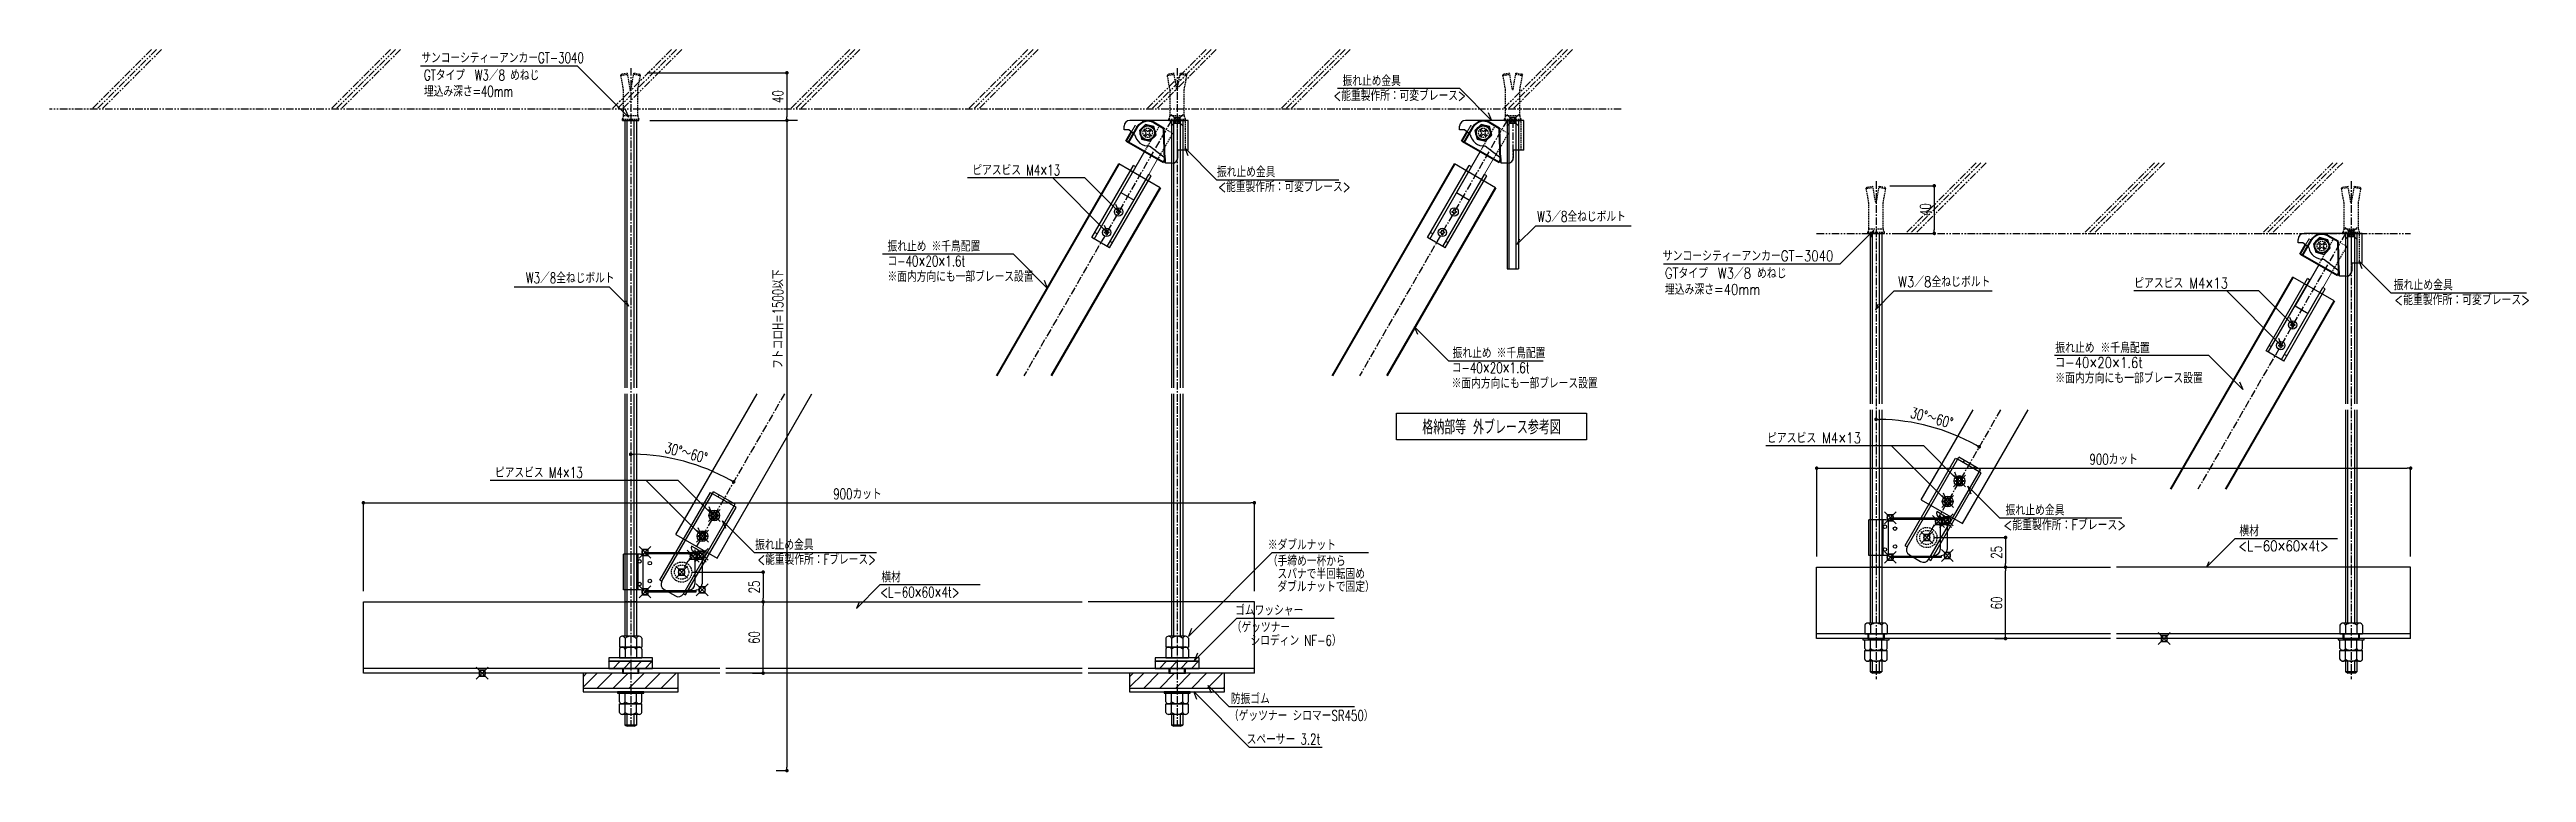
# Model space of a CAD drawing. Extents: x -275225 to 47266, y -41063 to 95295.
# Drawn here: x -216117 to -214032, y -24819 to -24211 of the extents above; entities that cross this region are included whole.
import ezdxf
from ezdxf.enums import TextEntityAlignment as Align

# ---------------------------------------------------------------- set-up
doc = ezdxf.new("R2010")
doc.units = 0
doc.header["$LTSCALE"] = 0.2
doc.header["$PDMODE"] = 99
doc.header["$PDSIZE"] = 5
for name, pattern in [('CENTER', [50.8, 31.75, -6.35, 6.35, -6.35]), ('HIDDEN', [9.525, 6.35, -3.175]), ('HIDDEN2', [4.7625, 3.175, -1.5875]), ('PHANTOM', [63.5, 31.75, -6.35, 6.35, -6.35, 6.35, -6.35])]:
    doc.linetypes.add(name, pattern=pattern)
for name, color, linetype, lineweight in [('01外形', 2, 'Continuous', 25), ('1外形', 2, 'Continuous', 25), ('2ﾎﾞﾙﾄ太線', 4, 'Continuous', 25), ('3APﾎﾞﾙﾄ', 150, 'Continuous', 25), ('8DASHED', 6, 'HIDDEN2', 9)]:
    doc.layers.add(name, color=color, linetype=linetype, lineweight=lineweight)
for name, color, linetype in [('_別途', 6, 'PHANTOM'), ('_吊下地', 40, 'Continuous'), ('_基準', 1, 'CENTER'), ('_文字', 3, 'Continuous'), ('_製品', 4, 'Continuous'), ('_製品寸法', 9, 'Continuous'), ('_躯体', 8, 'Continuous'), ('OKAMURA', 4, 'Continuous'), ('POINT', 1, 'Continuous')]:
    doc.layers.add(name, color=color, linetype=linetype)
doc.styles.add('OKAMURA', font='SIMPLEX.shx', dxfattribs={"width": 0.7, "bigfont": 'BIGFONT.shx'})
doc.dimstyles.new('OKAMURA-003', dxfattribs={"dimscale": 3, "dimtxt": 3, "dimasz": 1, "dimexe": 0, "dimexo": 3, "dimgap": 1, "dimtad": 1, "dimdec": 3, "dimdsep": 46, "dimtxsty": 'OKAMURA', "dimblk1": 'DOT', "dimblk2": 'DOT', "dimsah": 1, "dimcen": 0, "dimclrd": 9, "dimclre": 9, "dimclrt": 3, "dimadec": 0, "dimazin": 0, "dimtfac": 1, "dimtdec": 3, "dimtix": 1, "dimtmove": 2, "dimatfit": 3, "dimldrblk": 'NONE', "dimfxl": 0, "dimtolj": 1, "dimarcsym": 0})

msp = doc.modelspace()

# ---------------------------------------------------------------- texts
at = {"layer": '_文字', "style": 'OKAMURA', "width": 0.8}
for s, p in [('サンコーシティーアンカーGT-3040', (-214759.4371, -24389.2783)), ('GTタイプ\u3000W3／8 めねじ', (-214757.6599, -24403.8448)), ('埋込み深さ=40mm', (-214757.6599, -24417.4753)), ('W3／8全ねじボルト', (-214561.3196, -24411.0579)), ('ピアスビス M4×13', (-214362.6291, -24412.2278)), ('振れ止め金具', (-214144.0914, -24413.7877)), ('<能重製作所：可変ブレース>', (-214143.6437, -24426.2281)), ('振れ止め ※千鳥配置 ', (-214429.0646, -24466.5945)), ('コ-40×20×1.6t', (-214429.0646, -24479.0349)), ('※面内方向にも一部ブレース設置', (-214429.0646, -24492.0318)), ('ピアスビス M4×13', (-214671.6664, -24542.4873)), ('振れ止め金具', (-214470.953, -24603.1871)), ('<能重製作所：Fブレース>', (-214472.6258, -24615.6274)), ('横材', (-214274.1132, -24620.6547)), ('<L-60×60×4t>', (-214275.0346, -24633.2983))]:
    msp.add_text(s, height=9, dxfattribs=at).set_placement(p)

# ---------------------------------------------------------------- blocks, each defined once
blk = doc.blocks.new('_DOT')
at = {"color": 0, "linetype": 'ByBlock'}
blk.add_line((-0.5, 0), (-1, 0), dxfattribs=at)
at = {"color": 0, "linetype": 'ByBlock', "const_width": 0.5}
blk.add_lwpolyline([(-0.25, 0, 1), (0.25, 0, 1)], format="xyb", close=True, dxfattribs=at)
blk = doc.blocks.new('*D65')
at = {"layer": '_製品寸法', "color": 9, "lineweight": -2, "transparency": 16777216}
for p, q in [((-214479.9, -24646.7), (-214470.9, -24646.7)), ((-214470.9, -24703.7), (-214470.9, -24649.7)), ((-214479.9, -24706.7), (-214470.9, -24706.7))]:
    blk.add_line(p, q, dxfattribs=at)
at = {"layer": 'Defpoints', "color": 0, "transparency": 16777216}
for p in [(-214470.9, -24646.7), (-214470.9, -24646.7), (-214470.9, -24706.7)]:
    blk.add_point(p, dxfattribs=at)
at = {"layer": '_製品寸法', "color": 9, "lineweight": -2, "transparency": 16777216, "xscale": 3, "yscale": 3, "zscale": 3}
for p, rotation in [((-214470.9, -24646.7), 90), ((-214470.9, -24706.7), 270)]:
    blk.add_blockref('_DOT', p, dxfattribs=dict(at, rotation=rotation))
at = {"layer": '_製品寸法', "color": 3, "transparency": 16777216, "insert": (-214478.4, -24676.7), "char_height": 9, "attachment_point": 5, "rotation": 90, "style": 'OKAMURA'}
blk.add_mtext('\\A1;60', dxfattribs=at)
blk = doc.blocks.new('_None')
blk = doc.blocks.new('*D66')
at = {"layer": '_製品寸法', "color": 9, "lineweight": -2, "ltscale": 2, "transparency": 16777216}
for p, q in [((-214568.4, -24325.9), (-214530.9, -24325.9)), ((-214530.9, -24328.9), (-214530.9, -24362.9)), ((-214566.4, -24365.9), (-214530.9, -24365.9))]:
    blk.add_line(p, q, dxfattribs=at)
at = {"layer": 'Defpoints', "color": 0, "ltscale": 2, "transparency": 16777216}
for p in [(-214577.4, -24325.9), (-214575.4, -24365.9), (-214530.9, -24365.9)]:
    blk.add_point(p, dxfattribs=at)
at = {"layer": '_製品寸法', "color": 9, "lineweight": -2, "ltscale": 2, "transparency": 16777216, "xscale": 3, "yscale": 3, "zscale": 3}
for p, rotation in [((-214530.9, -24325.9), 90), ((-214530.9, -24365.9), 270)]:
    blk.add_blockref('_DOT', p, dxfattribs=dict(at, rotation=rotation))
at = {"layer": '_製品寸法', "color": 3, "ltscale": 2, "transparency": 16777216, "insert": (-214538.4, -24345.9), "char_height": 9, "attachment_point": 5, "rotation": 90, "style": 'OKAMURA'}
blk.add_mtext('\\A1;40', dxfattribs=at)
blk = doc.blocks.new('*D67')
at = {"layer": '_製品寸法', "color": 9, "lineweight": -2, "transparency": 16777216}
for p, q in [((-214629.9, -24637.7), (-214629.9, -24563.4)), ((-214626.9, -24563.4), (-214132.9, -24563.4)), ((-214129.9, -24637.7), (-214129.9, -24563.4))]:
    blk.add_line(p, q, dxfattribs=at)
at = {"layer": 'Defpoints', "color": 0, "transparency": 16777216}
for p in [(-214129.9, -24563.4), (-214629.9, -24646.7), (-214129.9, -24646.7)]:
    blk.add_point(p, dxfattribs=at)
at = {"layer": '_製品寸法', "color": 9, "lineweight": -2, "transparency": 16777216, "xscale": 3, "yscale": 3, "zscale": 3, "rotation": 180}
blk.add_blockref('_DOT', (-214629.9, -24563.4), dxfattribs=at)
at = {"layer": '_製品寸法', "color": 9, "lineweight": -2, "transparency": 16777216, "xscale": 3, "yscale": 3, "zscale": 3}
blk.add_blockref('_DOT', (-214129.9, -24563.4), dxfattribs=at)
at = {"layer": '_製品寸法', "color": 3, "transparency": 16777216, "insert": (-214379.9, -24555.9), "char_height": 9, "attachment_point": 5, "style": 'OKAMURA'}
blk.add_mtext('\\A1;900カット', dxfattribs=at)
blk = doc.blocks.new('*D68')
at = {"layer": '_製品寸法', "color": 9, "lineweight": -2, "transparency": 16777216}
for p, q in [((-214530.6, -24621.7), (-214470.9, -24621.7)), ((-214470.9, -24624.7), (-214470.9, -24643.7)), ((-214568.7, -24646.7), (-214470.9, -24646.7))]:
    blk.add_line(p, q, dxfattribs=at)
at = {"layer": 'Defpoints', "color": 0, "transparency": 16777216}
for p in [(-214539.6, -24621.7), (-214577.7, -24646.7), (-214470.9, -24646.7)]:
    blk.add_point(p, dxfattribs=at)
at = {"layer": '_製品寸法', "color": 9, "lineweight": -2, "transparency": 16777216, "xscale": 3, "yscale": 3, "zscale": 3}
for p, rotation in [((-214470.9, -24621.7), 90), ((-214470.9, -24646.7), 270)]:
    blk.add_blockref('_DOT', p, dxfattribs=dict(at, rotation=rotation))
at = {"layer": '_製品寸法', "color": 3, "transparency": 16777216, "insert": (-214478.4, -24634.2), "char_height": 9, "attachment_point": 5, "rotation": 90, "style": 'OKAMURA'}
blk.add_mtext('\\A1;25', dxfattribs=at)
blk = doc.blocks.new('*D69')
at = {"layer": '_製品寸法', "color": 9, "lineweight": -2, "transparency": 16777216}
blk.add_arc((-214579.9, -24696), 173.7, 60.9896, 89.0104, dxfattribs=at)
at = {"layer": 'Defpoints', "color": 0, "transparency": 16777216}
for p in [(-214579.9, -24321.9), (-214475, -24514.2), (-214520.5, -24532.8), (-214537.1, -24621.7), (-214579.9, -24740.7)]:
    blk.add_point(p, dxfattribs=at)
at = {"layer": '_製品寸法', "color": 9, "lineweight": -2, "transparency": 16777216, "xscale": 3, "yscale": 3, "zscale": 3}
for p, rotation in [((-214579.9, -24522.3), 179.5051857016645), ((-214493.1, -24545.5), 330.4948142983206)]:
    blk.add_blockref('_DOT', p, dxfattribs=dict(at, rotation=rotation))
at = {"layer": '_製品寸法', "color": 3, "transparency": 16777216, "insert": (-214533, -24521), "char_height": 9, "attachment_point": 5, "rotation": 345, "style": 'OKAMURA'}
blk.add_mtext('\\A1;30°～60°', dxfattribs=at)
blk = doc.blocks.new('14072402')
at = {"layer": '_躯体', "linetype": 'PHANTOM'}
for p, q in [((136.9, 59.4), (77.5, 0)), ((140.8, 59.4), (81.3, 0)), ((145.3, 59.4), (85.8, 0)), ((286.9, 59.4), (227.5, 0)), ((290.8, 59.4), (231.3, 0)), ((295.3, 59.4), (235.8, 0)), ((436.9, 59.4), (377.5, 0)), ((440.8, 59.4), (381.3, 0)), ((445.3, 59.4), (385.8, 0)), ((2.5, 0), (502.5, 0))]:
    blk.add_line(p, q, dxfattribs=at)
blk = doc.blocks.new('可変A')
at = {"layer": '3APﾎﾞﾙﾄ', "color": 0, "linetype": 'ByBlock'}
for p, q in [((-27.5, -8.6), (-26.6, -7.8)), ((-26.3, -9.8), (-27.5, -8.6)), ((-26.3, -11.2), (-27.5, -12.4)), ((-26.6, -13.2), (-27.5, -12.4)), ((-25.5, -8.9), (-26.6, -7.8)), ((-25.5, -12.1), (-26.6, -13.2)), ((-24, -8.9), (-22.9, -7.8)), ((-24, -12.1), (-22.9, -13.2)), ((-23.2, -9.8), (-22, -8.6)), ((-23.2, -11.2), (-22, -12.4)), ((-22, -8.6), (-22.9, -7.8)), ((-22.9, -13.2), (-22, -12.4))]:
    blk.add_line(p, q, dxfattribs=at)
blk.add_lwpolyline([(-19.6, -5.3), (-26.6, -3.4), (-31.8, -8.6), (-29.9, -15.7), (-22.9, -17.6), (-17.7, -12.4)], close=True, dxfattribs=at)
for radius in [6.32, 5.82]:
    blk.add_circle((-24.8, -10.5), radius, dxfattribs=at)
for centre, start, end in [((-27, -10.5), 315, 45), ((-24.8, -8.2), 225, 315), ((-24.8, -12.8), 45, 135), ((-22.5, -10.5), 135, 225)]:
    blk.add_arc(centre, 1, start, end, dxfattribs=at)
at = {"layer": '_製品', "color": 1, "linetype": 'CENTER', "lineweight": -2}
blk.add_line((0, 0), (0, -33.6), dxfattribs=at)
at = {"layer": '_製品', "color": 6, "linetype": 'HIDDEN', "lineweight": -2}
for p, q in [((4.8, 0), (4.8, -25)), ((-4.8, 0), (-4.8, -36)), ((7, -25), (7, 0))]:
    blk.add_line(p, q, dxfattribs=at)
at = {"layer": '_製品', "color": 0, "linetype": 'ByBlock', "lineweight": -2}
for p, q in [((-44.7, -8), (-44.7, -5)), ((-40.7, -8), (-44.7, -8)), ((-35.8, -11.8), (-40.7, -8)), ((9.3, 0), (-39.7, 0)), ((9.3, -25), (9.3, 0)), ((-9.8, -32), (-23.2, -21.6)), ((-9.8, -36), (-9.8, -32)), ((-4.3, -36), (-9.8, -36)), ((0.7, -31), (0.7, -25)), ((9.3, -25), (0.7, -25))]:
    blk.add_line(p, q, dxfattribs=at)
at = {"layer": '_製品', "color": 6, "linetype": 'HIDDEN', "lineweight": -2}
blk.add_circle((-24.8, -10.5), 4, dxfattribs=at)
at = {"layer": '_製品', "color": 0, "linetype": 'ByBlock', "lineweight": -2}
for centre, radius, start, end in [((-39.7, -5), 5, 90, 180), ((-24, -9.6), 12, 190.7539, 273.5732), ((-4.3, -31), 5, 270, 0)]:
    blk.add_arc(centre, radius, start, end, dxfattribs=at)
blk.add_point((0, 0), dxfattribs=at)
blk = doc.blocks.new('可変BC')
at = {"layer": '01外形', "color": 0, "linetype": 'ByBlock'}
for centre in [(-34.5, -83.8), (-24.5, -66.5)]:
    blk.add_circle(centre, 3.5, dxfattribs=at)
for centre, radius, start, end in [((-36.5, -81.8), 1.74, 269.9987, 0.0013), ((-34.5, -83.8), 2.05, 90, 98.062), ((-34.5, -83.8), 2.05, 81.938, 90), ((-32.4, -81.8), 1.74, 179.9987, 270.0013), ((-26.5, -64.5), 1.74, 269.9987, 0.0013), ((-24.5, -66.5), 2.05, 171.938, 180), ((-24.5, -66.5), 2.05, 180, 188.062), ((-26.5, -68.5), 1.74, 359.9987, 90.0013), ((-24.5, -66.5), 2.05, 90, 98.062), ((-24.5, -66.5), 2.05, 261.938, 270), ((-24.5, -66.5), 2.05, 81.938, 90), ((-24.5, -66.5), 2.05, 270, 278.062), ((-22.4, -64.5), 1.74, 179.9987, 270.0013), ((-22.4, -68.5), 1.74, 89.9987, 180.0013), ((-24.5, -66.5), 2.05, 0, 8.062), ((-24.5, -66.5), 2.05, 351.938, 0), ((-34.5, -83.8), 2.05, 171.938, 180), ((-34.5, -83.8), 2.05, 180, 188.062), ((-36.5, -85.8), 1.74, 359.9987, 90.0013), ((-34.5, -83.8), 2.05, 261.938, 270), ((-34.5, -83.8), 2.05, 270, 278.062), ((-32.4, -85.8), 1.74, 89.9987, 180.0013), ((-34.5, -83.8), 2.05, 0, 8.062), ((-34.5, -83.8), 2.05, 351.938, 0)]:
    blk.add_arc(centre, radius, start, end, dxfattribs=at)
at = {"layer": '1外形', "color": 0, "linetype": 'ByBlock', "lineweight": 40}
for p, q in [((-18.1, -6.9), (-13.7, 0.8)), ((-16.1, -8), (-8.6, 5)), ((13.7, 3.6), (5.1, 8.6)), ((14.5, -23), (13.7, 3.6)), ((13.3, -25), (-18.1, -6.9)), ((-24.3, -26.2), (-127.2, -204.5)), ((13.3, -25), (14.5, -23)), ((10.4, -46.2), (-81.1, -204.5))]:
    blk.add_line(p, q, dxfattribs=at)
at = {"layer": '1外形', "color": 0, "linetype": 'ByBlock'}
for p, q in [((-46.9, -88.1), (-11.9, -27.5)), ((-45, -89.3), (-10, -28.7)), ((-34, -95.6), (1, -35)), ((-32, -96.8), (3, -36.2)), ((-12.5, -33), (-14.4, -31.9)), ((-10, -28.7), (-11.9, -27.5)), ((0.5, -40.5), (-1.5, -39.4)), ((3, -36.2), (1, -35)), ((-32, -96.8), (-46.9, -88.1)), ((-42.5, -85), (-44.4, -83.8)), ((-29.5, -92.5), (-31.5, -91.3))]:
    blk.add_line(p, q, dxfattribs=at)
at = {"layer": '1外形', "color": 0, "linetype": 'ByBlock', "lineweight": 40}
blk.add_arc((0.1, 0), 10, 60, 150, dxfattribs=at)
at = {"layer": '2ﾎﾞﾙﾄ太線', "color": 0, "linetype": 'ByBlock'}
for p, q in [((-2.6, -15.8), (-22.5, -50.3)), ((-22.5, -50.3), (-11.5, -56.7))]:
    blk.add_line(p, q, dxfattribs=at)
at = {"layer": '8DASHED', "color": 0, "linetype": 'ByBlock'}
for p, q in [((-13.7, 0.8), (-10.6, 6.1)), ((-8.6, 5), (-10.6, 6.1)), ((0.5, -40.5), (-14.4, -31.9)), ((8.4, -22.2), (-11.5, -56.7))]:
    blk.add_line(p, q, dxfattribs=at)
at = {"layer": '8DASHED', "color": 6, "linetype": 'HIDDEN'}
blk.add_line((10, 6), (21, -0.4), dxfattribs=at)
at = {"layer": '_製品', "color": 1, "linetype": 'CENTER'}
blk.add_line((20, 10.5), (-104.2, -204.5), dxfattribs=at)
at = {"layer": '_製品', "color": 6, "linetype": 'HIDDEN'}
for p, q in [((-2.6, -15.8), (10, 6)), ((21, -0.4), (8.4, -22.2))]:
    blk.add_line(p, q, dxfattribs=at)
at = {"layer": '_製品', "color": 0}
blk.add_line((10.4, -46.2), (-24.3, -26.2), dxfattribs=at)
at = {"layer": '_製品', "color": 6, "linetype": 'HIDDEN'}
blk.add_circle((0, 0), 4, dxfattribs=at)
blk = doc.blocks.new('Fブレース1')
at = {"layer": '_基準'}
blk.add_line((0, 30), (0, 0), dxfattribs=at)
at = {"layer": '_製品', "color": 0, "linetype": 'ByBlock'}
for p, q in [((8.3, 30), (-6, 30)), ((-6, 0), (-6, 30)), ((6.1, 0), (6.1, 30)), ((10.4, 1), (10.4, 29)), ((12, 31.6), (55, 31.6)), ((12, 30.6), (55, 30.6)), ((42.7, 31.6), (42.8, 31.6)), ((54, 25), (54, 5)), ((55, 30), (55, 31.6)), ((60, 25), (60, 5)), ((8.3, 0), (-6, 0)), ((55, -1.6), (55, 0)), ((12, -0.6), (55, -0.6)), ((12, -1.6), (55, -1.6)), ((42.7, -1.6), (42.8, -1.6))]:
    blk.add_line(p, q, dxfattribs=at)
for centre in [(16, 22.5), (16, 7.5)]:
    blk.add_circle(centre, 1.5, dxfattribs=at)
at = {"layer": '_製品', "color": 6, "linetype": 'HIDDEN'}
for radius in [8.5, 6]:
    blk.add_circle((42.8, 15), radius, dxfattribs=at)
at = {"layer": '_製品', "color": 0, "linetype": 'ByBlock'}
for centre, start, end in [((8.3, 35), 270, 317.1564), ((49, 25), 0, 90), ((55, 25), 0, 90), ((8.3, -5), 42.8436, 90), ((49, 5), 270, 0), ((55, 5), 270, 0)]:
    blk.add_arc(centre, 5, start, end, dxfattribs=at)
for centre, major_axis, ratio in [((7.5, 24.1), (0, 1.5), 0.904894), ((7.5, 5), (0, 1.49), 0.909015)]:
    blk.add_ellipse(centre, major_axis=major_axis, ratio=ratio, dxfattribs=at)
for p in [(12, 31.6), (52.5, 28.5), (58.5, 28.5), (60, 30), (42.8, 15), (60, 0), (12, -1.6)]:
    blk.add_point(p, dxfattribs=at)
blk = doc.blocks.new('ビスM5X08横')
at = {"layer": '_吊下地'}
for p, q in [((-3.5, 0.5), (-2, 0.5)), ((-3.5, -0.5), (-3.5, 0.5)), ((-0.5, 3.5), (0.5, 3.5)), ((-0.5, 2), (-0.5, 3.5)), ((0.5, 3.5), (0.5, 2)), ((2, 0.5), (3.5, 0.5)), ((3.5, 0.5), (3.5, -0.5)), ((-2, -0.5), (-3.5, -0.5)), ((-0.5, -3.5), (-0.5, -2)), ((0.5, -3.5), (-0.5, -3.5)), ((0.5, -2), (0.5, -3.5)), ((3.5, -0.5), (2, -0.5))]:
    blk.add_line(p, q, dxfattribs=at)
blk.add_circle((0, 0), 4.5, dxfattribs=at)
for centre, start, end in [((-2, 2), 270, 0), ((2, 2), 180, 270), ((-2, -2), 0, 90), ((2, -2), 90, 180)]:
    blk.add_arc(centre, 1.5, start, end, dxfattribs=at)
at = {"layer": 'POINT', "color": 1}
blk.add_point((0, 0), dxfattribs=at)
blk = doc.blocks.new('Fブレース2')
at = {"layer": '_製品', "color": 0, "linetype": 'ByBlock'}
for p, q in [((-20, 5.5), (-20, -5.5)), ((-15, 12.5), (-15, 10.5)), ((-15, 12.5), (70, 12.5)), ((-15, 10.5), (72, 10.5)), ((23, -3.75), (23, 3.75)), ((70, 12.5), (70, 10.5)), ((70, -10.5), (70, 10.5)), ((72, -10.5), (72, 10.5)), ((-15, -10.5), (72, -10.5)), ((-15, -10.5), (-15, -12.5)), ((-15, -12.5), (70, -12.5)), ((70, -12.5), (70, -10.5))]:
    blk.add_line(p, q, dxfattribs=at)
at = {"layer": '_製品', "color": 0, "linetype": 'ByBlock', "ltscale": 0.5}
for p, q in [((70, 5), (72, 5)), ((70, -5), (72, -5))]:
    blk.add_line(p, q, dxfattribs=at)
at = {"layer": '_製品', "color": 6, "linetype": 'HIDDEN'}
for centre, radius in [((0, 0), 8.5), ((0, 0), 6), ((35, 0), 2.5), ((55, 0), 2.5)]:
    blk.add_circle(centre, radius, dxfattribs=at)
at = {"layer": '_製品', "color": 0, "linetype": 'ByBlock'}
for centre, radius, start, end in [((-15, 5.5), 5, 90, 180), ((23.84, 0), 3.84, 102.68038, 257.31962), ((-15, -5.5), 5, 180, 270)]:
    blk.add_arc(centre, radius, start, end, dxfattribs=at)
blk.add_point((0, 0), dxfattribs=at)
blk = doc.blocks.new('Fﾌﾞﾚｰｽ')
at = {"layer": '_基準'}
blk.add_line((104.9, 122.5), (42.8, 15), dxfattribs=at)
at = {"layer": '_製品'}
for p, q in [((38, 46.7), (81.8, 122.5)), ((72.7, 26.7), (128, 122.5)), ((38, 46.7), (72.7, 26.7))]:
    blk.add_line(p, q, dxfattribs=at)
at = {"layer": '_製品', "rotation": 60.00000000000002}
blk.add_blockref('Fブレース2', (42.8, 15), dxfattribs=at)
at = {"layer": '_製品'}
blk.add_blockref('Fブレース1', (0, 0), dxfattribs=at)
at = {"layer": '_製品寸法', "rotation": 180}
for p in [(70.3, 62.6), (60.3, 45.3)]:
    blk.add_blockref('ビスM5X08横', p, dxfattribs=at)
blk = doc.blocks.new('下地セット（格納）（グ）')
at = {"layer": '_基準'}
for p, q in [((-200, 484.8), (-200, 66)), ((200, 484.8), (200, 66))]:
    blk.add_line(p, q, dxfattribs=at)
blk.add_point((42.5, 100), dxfattribs=at)
at = {"layer": '_製品', "linetype": 'HIDDEN'}
for p, q in [((-208.2, 478.6), (-207.4, 479.8)), ((-208.2, 478.6), (-202.6, 479.6)), ((-207.4, 479.8), (-202.7, 480.6)), ((-200.3, 466.8), (-202.7, 480.6)), ((-199.7, 466.8), (-197.3, 480.6)), ((-197.4, 479.6), (-191.8, 478.6)), ((-197.3, 480.6), (-192.6, 479.8)), ((-192.6, 479.8), (-191.8, 478.6)), ((191.8, 478.6), (192.6, 479.8)), ((191.8, 478.6), (197.4, 479.6)), ((192.6, 479.8), (197.3, 480.6)), ((199.7, 466.8), (197.3, 480.6)), ((200.3, 466.8), (202.7, 480.6)), ((202.6, 479.6), (208.2, 478.6)), ((202.7, 480.6), (207.4, 479.8)), ((207.4, 479.8), (208.2, 478.6)), ((-206, 466.3), (-208.2, 478.6)), ((-206, 444.8), (-206, 466.3)), ((-200.3, 466.8), (-199.7, 466.8)), ((-194, 466.3), (-191.8, 478.6)), ((-194, 444.8), (-194, 466.3)), ((194, 466.3), (191.8, 478.6)), ((194, 444.8), (194, 466.3)), ((199.7, 466.8), (200.3, 466.8)), ((206, 466.3), (208.2, 478.6)), ((206, 444.8), (206, 466.3)), ((-207, 441.8), (-193, 441.8)), ((-207, 440.8), (-207, 441.8)), ((-206, 444.8), (-194, 444.8)), ((-193, 440.8), (-193, 441.8)), ((193, 441.8), (207, 441.8)), ((193, 440.8), (193, 441.8)), ((194, 444.8), (206, 444.8)), ((207, 440.8), (207, 441.8))]:
    blk.add_line(p, q, dxfattribs=at)
at = {"layer": '_製品'}
for p, q in [((-207, 440.8), (-193, 440.8)), ((-204.8, 440.8), (-204.8, 297.5)), ((-202.9, 297.5), (-202.9, 440.8)), ((-197.1, 297.5), (-197.1, 440.8)), ((-195.2, 440.8), (-195.2, 297.5)), ((193, 440.8), (207, 440.8)), ((195.2, 440.8), (195.2, 297.5)), ((197.1, 297.5), (197.1, 440.8)), ((202.9, 297.5), (202.9, 440.8)), ((204.8, 440.8), (204.8, 297.5)), ((-204.8, 292.5), (-204.8, 113)), ((-202.9, 113), (-202.9, 292.5)), ((-197.1, 113), (-197.1, 292.5)), ((-195.2, 292.5), (-195.2, 113)), ((195.2, 292.5), (195.2, 113)), ((197.1, 113), (197.1, 292.5)), ((202.9, 113), (202.9, 292.5)), ((204.8, 292.5), (204.8, 113)), ((-250, 100), (-250, 160)), ((-250, 160), (-2.5, 160)), ((-204.8, 160), (-204.8, 114.2)), ((-202.9, 114.2), (-202.9, 160)), ((-197.1, 114.2), (-197.1, 160)), ((-195.2, 160), (-195.2, 114.2)), ((250, 160), (2.5, 160)), ((250, 100), (250, 160)), ((-209.5, 111.3), (-209.5, 104)), ((-192.9, 113), (-207.3, 113)), ((-204.7, 111.3), (-204.7, 104)), ((-195.2, 111.3), (-195.2, 104)), ((-190.5, 111.3), (-190.5, 104)), ((190.5, 111.3), (190.5, 104)), ((207.1, 113), (192.7, 113)), ((195.2, 111.3), (195.2, 104)), ((204.7, 111.3), (204.7, 104)), ((209.5, 111.3), (209.5, 104)), ((-2.5, 104), (-250, 104)), ((-2.5, 100), (-250, 100)), ((-209.5, 104), (-190.5, 104)), ((-209.5, 91.7), (-209.5, 99)), ((-209.5, 99), (-190.5, 99)), ((-209.5, 82.7), (-209.5, 90)), ((-209.5, 90), (-190.5, 90)), ((-193.4, 104), (-208.9, 104)), ((-191.2, 90), (-208.9, 90)), ((-204.7, 91.7), (-204.7, 99)), ((-204.7, 82.7), (-204.7, 90)), ((-195.2, 91.7), (-195.2, 99)), ((-195.2, 82.7), (-195.2, 90)), ((-190.5, 91.7), (-190.5, 99)), ((-190.5, 82.7), (-190.5, 90)), ((250, 104), (2.5, 104)), ((250, 100), (2.5, 100)), ((190.5, 104), (209.5, 104)), ((190.5, 91.7), (190.5, 99)), ((190.5, 99), (209.5, 99)), ((190.5, 82.7), (190.5, 90)), ((190.5, 90), (209.5, 90)), ((206.6, 104), (191.1, 104)), ((208.8, 90), (191.1, 90)), ((195.2, 91.7), (195.2, 99)), ((195.2, 82.7), (195.2, 90)), ((204.7, 91.7), (204.7, 99)), ((204.7, 82.7), (204.7, 90)), ((209.5, 91.7), (209.5, 99)), ((209.5, 82.7), (209.5, 90)), ((-192.9, 81), (-207.3, 81)), ((-204.8, 81), (-204.8, 72)), ((-195.2, 72), (-204.8, 72)), ((-204.8, 72), (-202.9, 71)), ((-202.9, 71), (-202.9, 81)), ((-197.1, 71), (-202.9, 71)), ((-197.1, 71), (-197.1, 81)), ((-197.1, 71), (-195.2, 72)), ((-195.2, 81), (-195.2, 72)), ((207.1, 81), (192.7, 81)), ((195.2, 81), (195.2, 72)), ((204.8, 72), (195.2, 72)), ((195.2, 72), (197.1, 71)), ((197.1, 71), (197.1, 81)), ((202.9, 71), (197.1, 71)), ((202.9, 71), (202.9, 81)), ((202.9, 71), (204.8, 72)), ((204.8, 81), (204.8, 72))]:
    blk.add_line(p, q, dxfattribs=at)
at = {"layer": '_製品', "color": 6}
for p, q in [((-194, 104), (-206, 104)), ((-206, 100), (-194, 100)), ((206, 104), (194, 104)), ((194, 100), (206, 100))]:
    blk.add_line(p, q, dxfattribs=at)
at = {"layer": '_製品'}
for points in [[(-211, 99), (-189, 99), (-189, 100), (-211, 100)], [(189, 99), (211, 99), (211, 100), (189, 100)]]:
    blk.add_lwpolyline(points, close=True, dxfattribs=at)
at = {"layer": '_製品', "color": 6}
for points in [[(-206, 104), (-207, 104), (-207, 100), (-206, 100)], [(-193, 104), (-194, 104), (-194, 100), (-193, 100)], [(194, 104), (193, 104), (193, 100), (194, 100)], [(207, 104), (206, 104), (206, 100), (207, 100)]]:
    blk.add_lwpolyline(points, close=True, dxfattribs=at)
at = {"layer": '_製品', "linetype": 'HIDDEN'}
for centre, start, end in [((-211.6, 445), 325.2699, 357.8602), ((-188.4, 445), 182.1398, 214.7301), ((188.4, 445), 325.2699, 357.8602), ((211.6, 445), 182.1398, 214.7301)]:
    blk.add_arc(centre, 5.64, start, end, dxfattribs=at)
at = {"layer": '_製品'}
for centre, radius, start, end in [((-207.1, 110.5), 2.51, 18.5848, 160.974), ((-200, 105.5), 7.49, 50.6124, 129.3876), ((-192.9, 110.5), 2.51, 18.8053, 161.1947), ((192.9, 110.5), 2.51, 18.5848, 160.974), ((200, 105.5), 7.49, 50.6124, 129.3876), ((207.1, 110.5), 2.51, 18.8053, 161.1947), ((-207.1, 92.5), 2.51, 199.026, 341.4152), ((-200, 97.5), 7.49, 230.6124, 309.3876), ((-192.9, 92.5), 2.51, 198.8053, 341.1947), ((192.9, 92.5), 2.51, 199.026, 341.4152), ((200, 97.5), 7.49, 230.6124, 309.3876), ((207.1, 92.5), 2.51, 198.8053, 341.1947), ((-207.1, 83.5), 2.51, 199.026, 341.4152), ((-200, 88.5), 7.49, 230.6124, 309.3876), ((-192.9, 83.5), 2.51, 198.8053, 341.1947), ((192.9, 83.5), 2.51, 199.026, 341.4152), ((200, 88.5), 7.49, 230.6124, 309.3876), ((207.1, 83.5), 2.51, 198.8053, 341.1947)]:
    blk.add_arc(centre, radius, start, end, dxfattribs=at)
at = {"layer": 'OKAMURA', "linetype": 'HIDDEN'}
for p, q in [((-195.2, 160), (-204.8, 160)), ((204.8, 160), (195.2, 160))]:
    blk.add_line(p, q, dxfattribs=at)
at = {"layer": '_製品'}
for name, p in [('可変BC', (175.2, 430.3)), ('可変A', (200, 440.8)), ('Fﾌﾞﾚｰｽ', (-200, 170))]:
    blk.add_blockref(name, p, dxfattribs=at)
blk = doc.blocks.new('*D1198')
at = {"layer": '_製品寸法', "color": 9, "lineweight": -2, "transparency": 16777216}
for p, q in [((227.5, 60), (236.5, 60)), ((236.5, 3), (236.5, 57)), ((227.5, 0), (236.5, 0))]:
    blk.add_line(p, q, dxfattribs=at)
at = {"layer": 'Defpoints', "color": 0, "transparency": 16777216}
for p in [(236.5, 60), (236.5, 60), (236.5, 0)]:
    blk.add_point(p, dxfattribs=at)
at = {"layer": '_製品寸法', "color": 9, "lineweight": -2, "transparency": 16777216, "xscale": 3, "yscale": 3, "zscale": 3}
for p, rotation in [((236.5, 60), 90), ((236.5, 0), 270)]:
    blk.add_blockref('_DOT', p, dxfattribs=dict(at, rotation=rotation))
at = {"layer": '_製品寸法', "color": 3, "transparency": 16777216, "insert": (229, 30), "char_height": 9, "attachment_point": 5, "rotation": 90, "style": 'OKAMURA'}
blk.add_mtext('\\A1;60', dxfattribs=at)
blk = doc.blocks.new('*D1199')
at = {"layer": '_製品寸法', "color": 9, "lineweight": -2, "ltscale": 2, "transparency": 16777216}
for p, q in [((139, 505), (256.5, 505)), ((256.5, 502), (256.5, 468)), ((141, 465), (256.5, 465))]:
    blk.add_line(p, q, dxfattribs=at)
at = {"layer": 'Defpoints', "color": 0, "ltscale": 2, "transparency": 16777216}
for p in [(130, 505), (132, 465), (256.5, 465)]:
    blk.add_point(p, dxfattribs=at)
at = {"layer": '_製品寸法', "color": 9, "lineweight": -2, "ltscale": 2, "transparency": 16777216, "xscale": 3, "yscale": 3, "zscale": 3}
for p, rotation in [((256.5, 505), 90), ((256.5, 465), 270)]:
    blk.add_blockref('_DOT', p, dxfattribs=dict(at, rotation=rotation))
at = {"layer": '_製品寸法', "color": 3, "ltscale": 2, "transparency": 16777216, "insert": (249, 485), "char_height": 9, "attachment_point": 5, "rotation": 90, "style": 'OKAMURA'}
blk.add_mtext('\\A1;40', dxfattribs=at)
blk = doc.blocks.new('*D1200')
at = {"layer": '_製品寸法', "color": 9, "lineweight": -2, "transparency": 16777216}
for p, q in [((-100, 69), (-100, 143.3)), ((-97, 143.3), (647, 143.3)), ((650, 69), (650, 143.3))]:
    blk.add_line(p, q, dxfattribs=at)
at = {"layer": 'Defpoints', "color": 0, "transparency": 16777216}
for p in [(650, 143.3), (-100, 60), (650, 60)]:
    blk.add_point(p, dxfattribs=at)
at = {"layer": '_製品寸法', "color": 9, "lineweight": -2, "transparency": 16777216, "xscale": 3, "yscale": 3, "zscale": 3, "rotation": 180}
blk.add_blockref('_DOT', (-100, 143.3), dxfattribs=at)
at = {"layer": '_製品寸法', "color": 9, "lineweight": -2, "transparency": 16777216, "xscale": 3, "yscale": 3, "zscale": 3}
blk.add_blockref('_DOT', (650, 143.3), dxfattribs=at)
at = {"layer": '_製品寸法', "color": 3, "transparency": 16777216, "insert": (315.9, 150.8), "char_height": 9, "attachment_point": 5, "style": 'OKAMURA'}
blk.add_mtext('\\A1;900カット', dxfattribs=at)
blk = doc.blocks.new('*D1201')
at = {"layer": '_製品寸法', "color": 9, "lineweight": -2, "transparency": 16777216}
for p, q in [((265.5, 465), (256.5, 465)), ((256.5, 462), (256.5, -79)), ((247.5, -82), (256.5, -82))]:
    blk.add_line(p, q, dxfattribs=at)
at = {"layer": 'Defpoints', "color": 0, "transparency": 16777216}
for p in [(256.5, 465), (256.5, -82), (256.5, -82)]:
    blk.add_point(p, dxfattribs=at)
at = {"layer": '_製品寸法', "color": 9, "lineweight": -2, "transparency": 16777216, "xscale": 3, "yscale": 3, "zscale": 3}
for p, rotation in [((256.5, 465), 90), ((256.5, -82), 270)]:
    blk.add_blockref('_DOT', p, dxfattribs=dict(at, rotation=rotation))
at = {"layer": '_製品寸法', "color": 3, "transparency": 16777216, "insert": (249, 297.8), "char_height": 9, "attachment_point": 5, "rotation": 90, "style": 'OKAMURA'}
blk.add_mtext('\\A1;フトコロH=1500以下', dxfattribs=at)
blk = doc.blocks.new('*D1202')
at = {"layer": '_製品寸法', "color": 9, "lineweight": -2, "transparency": 16777216}
for p, q in [((176.9, 85), (236.5, 85)), ((236.5, 82), (236.5, 63)), ((138.8, 60), (236.5, 60))]:
    blk.add_line(p, q, dxfattribs=at)
at = {"layer": 'Defpoints', "color": 0, "transparency": 16777216}
for p in [(167.9, 85), (129.8, 60), (236.5, 60)]:
    blk.add_point(p, dxfattribs=at)
at = {"layer": '_製品寸法', "color": 9, "lineweight": -2, "transparency": 16777216, "xscale": 3, "yscale": 3, "zscale": 3}
for p, rotation in [((236.5, 85), 90), ((236.5, 60), 270)]:
    blk.add_blockref('_DOT', p, dxfattribs=dict(at, rotation=rotation))
at = {"layer": '_製品寸法', "color": 3, "transparency": 16777216, "insert": (229, 72.5), "char_height": 9, "attachment_point": 5, "rotation": 90, "style": 'OKAMURA'}
blk.add_mtext('\\A1;25', dxfattribs=at)
blk = doc.blocks.new('*D1203')
at = {"layer": '_製品寸法', "color": 9, "lineweight": -2, "transparency": 16777216}
blk.add_arc((125, 10.8), 173.3, 60.9918, 89.0082, dxfattribs=at)
at = {"layer": 'Defpoints', "color": 0, "transparency": 16777216}
for p in [(125, 232.1), (254.5, 235), (184.3, 173.6), (167.9, 85), (125, -50.2)]:
    blk.add_point(p, dxfattribs=at)
at = {"layer": '_製品寸法', "color": 9, "lineweight": -2, "transparency": 16777216, "xscale": 3, "yscale": 3, "zscale": 3}
for p, rotation in [((125, 184.1), 179.5041077351189), ((211.7, 160.9), 330.4958922648825)]:
    blk.add_blockref('_DOT', p, dxfattribs=dict(at, rotation=rotation))
at = {"layer": '_製品寸法', "color": 3, "transparency": 16777216, "insert": (171.8, 185.4), "char_height": 9, "attachment_point": 5, "rotation": 345, "style": 'OKAMURA'}
blk.add_mtext('\\A1;30°～60°', dxfattribs=at)
blk = doc.blocks.new('防振ゴムget')
at = {"layer": '_製品', "color": 6, "ltscale": 2}
for p, q in [((2609.9, 1469.5), (2612.8, 1472.5)), ((2609.9, 1460.6), (2621.8, 1472.5)), ((2621.8, 1460), (2634.3, 1472.5)), ((2635.2, 1460), (2647.7, 1472.5)), ((2648.7, 1460), (2661.2, 1472.5)), ((2662.2, 1460), (2674.7, 1472.5)), ((2675.6, 1460), (2688.1, 1472.5)), ((2689.1, 1460), (2689.9, 1460.7))]:
    blk.add_line(p, q, dxfattribs=at)
at = {"layer": '_製品', "color": 4, "ltscale": 2}
for p, q in [((2689.9, 1472.5), (2609.9, 1472.5)), ((2609.9, 1472.5), (2609.9, 1456.8)), ((2609.9, 1460), (2689.9, 1460)), ((2689.9, 1456.8), (2689.9, 1472.5)), ((2609.9, 1456.8), (2689.9, 1456.8))]:
    blk.add_line(p, q, dxfattribs=at)
blk = doc.blocks.new('A$C34404818')
at = {"layer": '_基準'}
blk.add_line((86.6, 150), (0, 0), dxfattribs=at)
at = {"layer": '_製品'}
for p, q in [((-4.8, 31.7), (63.5, 150)), ((29.8, 11.7), (109.7, 150)), ((-4.8, 31.7), (29.8, 11.7))]:
    blk.add_line(p, q, dxfattribs=at)
at = {"layer": '_製品', "rotation": 60.00000000000002}
blk.add_blockref('Fブレース2', (0, 0), dxfattribs=at)
at = {"layer": '_製品'}
blk.add_blockref('Fブレース1', (-42.8, -15), dxfattribs=at)
at = {"layer": '_製品寸法', "rotation": 180}
for p in [(27.5, 47.6), (17.5, 30.3)]:
    blk.add_blockref('ビスM5X08横', p, dxfattribs=at)
blk = doc.blocks.new('ブレース-anchor')
at = {"color": 0, "linetype": 'HIDDEN'}
for p, q in [((-8.2, 37.8), (-7.4, 39)), ((-8.2, 37.8), (-2.6, 38.8)), ((-6, 25.5), (-8.2, 37.8)), ((-7.4, 39), (-2.7, 39.8)), ((-6, 4), (-6, 25.5)), ((-0.3, 26), (-2.7, 39.8)), ((-0.3, 26), (0.3, 26)), ((0.3, 26), (2.7, 39.8)), ((2.6, 38.8), (8.2, 37.8)), ((2.7, 39.8), (7.4, 39)), ((6, 25.5), (8.2, 37.8)), ((6, 4), (6, 25.5)), ((7.4, 39), (8.2, 37.8)), ((-7, 1), (7, 1)), ((-7, 0), (-7, 1)), ((-6, 4), (6, 4)), ((7, 0), (7, 1))]:
    blk.add_line(p, q, dxfattribs=at)
at = {"color": 0}
for p, q in [((-7, 0), (7, 0)), ((-4.8, 0), (-4.8, -125)), ((4.8, 0), (4.8, -125)), ((-2.9, -125), (-2.9, 0)), ((2.9, -125), (2.9, 0)), ((-4.8, -125), (4.8, -125))]:
    blk.add_line(p, q, dxfattribs=at)
at = {"color": 0, "linetype": 'HIDDEN'}
for centre, start, end in [((-11.6, 4.2), 325.2699, 357.8602), ((11.6, 4.2), 182.1398, 214.7301)]:
    blk.add_arc(centre, 5.64, start, end, dxfattribs=at)
blk.add_blockref('可変A', (0, 0))
blk = doc.blocks.new('sotobure')
at = {"layer": '_製品'}
for name, p in [('ブレース-anchor', (211.8, 0)), ('可変BC', (187, -10.5)), ('可変A', (211.8, 0))]:
    blk.add_blockref(name, p, dxfattribs=at)
blk = doc.blocks.new('P1X_SS_TREO_GOM_DA_LECH_1')
at = {"layer": '_製品'}
h = blk.add_hatch(dxfattribs=at)
h.set_pattern_fill('ANSI31', color=6, scale=2, style=0)
h.set_pattern_definition([(45, (-1009.9166, -713.656), (-4.49013, 4.49013), [])])
h.paths.add_polyline_path([(-211.5, -455), (-230, -455), (-230, -461), (-211.5, -461)])
h.paths.add_polyline_path([(-230, -455), (-248.5, -455), (-248.5, -461), (-230, -461)])
h = blk.add_hatch(dxfattribs=at)
h.set_pattern_fill('ANSI31', color=6, scale=2, style=0)
h.set_pattern_definition([(45, (-549.9166, -713.656), (-4.49013, 4.49013), [])])
h.paths.add_polyline_path([(248.5, -455), (230, -455), (230, -461), (248.5, -461)])
h.paths.add_polyline_path([(230, -455), (211.5, -455), (211.5, -461), (230, -461)])
at = {"layer": '_基準'}
for p, q in [((-230, 44), (-230, -509.7)), ((230, 44), (230, -509.7))]:
    blk.add_line(p, q, dxfattribs=at)
blk.add_point((-355, -465), dxfattribs=at)
at = {"layer": '_製品', "linetype": 'HIDDEN'}
for p, q in [((-238.2, 37.8), (-237.4, 39)), ((-238.2, 37.8), (-232.6, 38.8)), ((-236, 25.5), (-238.2, 37.8)), ((-237.4, 39), (-232.7, 39.8)), ((-236, 4), (-236, 25.5)), ((-230.3, 26), (-232.7, 39.8)), ((-230.3, 26), (-229.7, 26)), ((-229.7, 26), (-227.3, 39.8)), ((-227.4, 38.8), (-221.8, 37.8)), ((-227.3, 39.8), (-222.6, 39)), ((-224, 25.5), (-221.8, 37.8)), ((-224, 4), (-224, 25.5)), ((-222.6, 39), (-221.8, 37.8)), ((221.8, 37.8), (222.6, 39)), ((221.8, 37.8), (227.4, 38.8)), ((224, 25.5), (221.8, 37.8)), ((222.6, 39), (227.3, 39.8)), ((224, 4), (224, 25.5)), ((229.7, 26), (227.3, 39.8)), ((229.7, 26), (230.3, 26)), ((230.3, 26), (232.7, 39.8)), ((232.6, 38.8), (238.2, 37.8)), ((232.7, 39.8), (237.4, 39)), ((236, 25.5), (238.2, 37.8)), ((236, 4), (236, 25.5)), ((237.4, 39), (238.2, 37.8)), ((-237, 1), (-223, 1)), ((-237, 0), (-237, 1)), ((-236, 4), (-224, 4)), ((-223, 0), (-223, 1)), ((223, 1), (237, 1)), ((223, 0), (223, 1)), ((224, 4), (236, 4)), ((237, 0), (237, 1))]:
    blk.add_line(p, q, dxfattribs=at)
at = {"layer": '_製品'}
for p, q in [((-237, 0), (-223, 0)), ((-234.8, 0), (-234.8, -225)), ((-225.2, 0), (-225.2, -225)), ((-232.9, -225), (-232.9, 0)), ((-227.1, -225), (-227.1, 0)), ((223, 0), (237, 0)), ((225.2, 0), (225.2, -225)), ((227.1, -225), (227.1, 0)), ((232.9, -225), (232.9, 0)), ((234.8, 0), (234.8, -225)), ((-234.8, -230), (-234.8, -434)), ((-232.9, -434), (-232.9, -230)), ((-227.1, -434), (-227.1, -230)), ((-225.2, -230), (-225.2, -434)), ((225.2, -230), (225.2, -434)), ((227.1, -434), (227.1, -230)), ((232.9, -434), (232.9, -230)), ((234.8, -230), (234.8, -434)), ((-455, -465), (-455, -405)), ((-455, -405), (-155, -405)), ((-234.8, -405), (-234.8, -432.8)), ((-232.9, -432.8), (-232.9, -405)), ((-227.1, -432.8), (-227.1, -405)), ((-225.2, -405), (-225.2, -432.8)), ((-150, -405), (150, -405)), ((295, -405), (155, -405)), ((295, -465), (295, -405)), ((-239.5, -435.7), (-239.5, -443)), ((-222.9, -434), (-237.3, -434)), ((-234.7, -435.7), (-234.7, -443)), ((-225.2, -435.7), (-225.2, -443)), ((-220.5, -435.7), (-220.5, -443)), ((220.5, -435.7), (220.5, -443)), ((237.1, -434), (222.7, -434)), ((225.3, -435.7), (225.3, -443)), ((234.8, -435.7), (234.8, -443)), ((239.5, -435.7), (239.5, -443)), ((-239.5, -443), (-220.5, -443)), ((-239.5, -444.7), (-239.5, -452)), ((-239.5, -452), (-220.5, -452)), ((-223.4, -443), (-238.9, -443)), ((-234.7, -444.7), (-234.7, -452)), ((-225.2, -444.7), (-225.2, -452)), ((-220.5, -444.7), (-220.5, -452)), ((220.5, -443), (239.5, -443)), ((220.5, -444.7), (220.5, -452)), ((220.5, -452), (239.5, -452)), ((236.6, -443), (221.1, -443)), ((225.3, -444.7), (225.3, -452)), ((234.8, -444.7), (234.8, -452)), ((239.5, -444.7), (239.5, -452)), ((-155, -461), (-455, -461)), ((-155, -465), (-455, -465)), ((150, -461), (-150, -461)), ((150, -465), (-150, -465)), ((295, -461), (155, -461)), ((295, -465), (155, -465)), ((-239.5, -489), (-239.5, -481.7)), ((-239.5, -481.7), (-220.5, -481.7)), ((-239.5, -498), (-239.5, -490.7)), ((-239.5, -490.7), (-220.5, -490.7)), ((-221.2, -490.7), (-238.9, -490.7)), ((-222.9, -499.7), (-237.3, -499.7)), ((-234.8, -499.7), (-234.8, -508.7)), ((-234.7, -489), (-234.7, -481.7)), ((-234.7, -498), (-234.7, -490.7)), ((-232.9, -509.7), (-232.9, -499.7)), ((-227.1, -509.7), (-227.1, -499.7)), ((-225.2, -489), (-225.2, -481.7)), ((-225.2, -498), (-225.2, -490.7)), ((-225.2, -499.7), (-225.2, -508.7)), ((-220.5, -489), (-220.5, -481.7)), ((-220.5, -498), (-220.5, -490.7)), ((220.5, -489), (220.5, -481.7)), ((220.5, -481.7), (239.5, -481.7)), ((220.5, -498), (220.5, -490.7)), ((220.5, -490.7), (239.5, -490.7)), ((238.8, -490.7), (221.1, -490.7)), ((237.1, -499.7), (222.7, -499.7)), ((225.2, -499.7), (225.2, -508.7)), ((225.3, -489), (225.3, -481.7)), ((225.3, -498), (225.3, -490.7)), ((227.1, -509.7), (227.1, -499.7)), ((232.9, -509.7), (232.9, -499.7)), ((234.8, -489), (234.8, -481.7)), ((234.8, -498), (234.8, -490.7)), ((234.8, -499.7), (234.8, -508.7)), ((239.5, -489), (239.5, -481.7)), ((239.5, -498), (239.5, -490.7)), ((-225.2, -508.7), (-234.8, -508.7)), ((-234.8, -508.7), (-232.9, -509.7)), ((-227.1, -509.7), (-232.9, -509.7)), ((-227.1, -509.7), (-225.2, -508.7)), ((234.8, -508.7), (225.2, -508.7)), ((225.2, -508.7), (227.1, -509.7)), ((232.9, -509.7), (227.1, -509.7)), ((232.9, -509.7), (234.8, -508.7))]:
    blk.add_line(p, q, dxfattribs=at)
at = {"layer": '_製品', "color": 6}
for p, q in [((-224, -461), (-236, -461)), ((-236, -465), (-224, -465)), ((236, -461), (224, -461)), ((224, -465), (236, -465))]:
    blk.add_line(p, q, dxfattribs=at)
at = {"layer": '_製品', "ltscale": 2}
for points in [[(-248.5, -455), (-211.5, -455), (-211.5, -452), (-248.5, -452)], [(-248.5, -461), (-211.5, -461), (-211.5, -455), (-248.5, -455)], [(211.5, -455), (248.5, -455), (248.5, -452), (211.5, -452)], [(211.5, -461), (248.5, -461), (248.5, -455), (211.5, -455)]]:
    blk.add_lwpolyline(points, close=True, dxfattribs=at)
at = {"layer": '_製品', "color": 6}
for points in [[(-236, -461), (-237, -461), (-237, -465), (-236, -465)], [(-223, -461), (-224, -461), (-224, -465), (-223, -465)], [(224, -461), (223, -461), (223, -465), (224, -465)], [(237, -461), (236, -461), (236, -465), (237, -465)]]:
    blk.add_lwpolyline(points, close=True, dxfattribs=at)
at = {"layer": '_製品'}
for points in [[(-241, -481.7), (-219, -481.7), (-219, -480.7), (-241, -480.7)], [(219, -481.7), (241, -481.7), (241, -480.7), (219, -480.7)]]:
    blk.add_lwpolyline(points, close=True, dxfattribs=at)
at = {"layer": '_製品', "linetype": 'HIDDEN'}
for centre, start, end in [((-241.6, 4.2), 325.2699, 357.8602), ((-218.4, 4.2), 182.1398, 214.7301), ((218.4, 4.2), 325.2699, 357.8602), ((241.6, 4.2), 182.1398, 214.7301)]:
    blk.add_arc(centre, 5.64, start, end, dxfattribs=at)
at = {"layer": '_製品'}
for centre, radius, start, end in [((-237.1, -436.5), 2.51, 18.5848, 160.974), ((-230, -441.5), 7.49, 50.6124, 129.3876), ((-222.9, -436.5), 2.51, 18.8053, 161.1947), ((222.9, -436.5), 2.51, 18.5848, 160.974), ((230, -441.5), 7.49, 50.6124, 129.3876), ((237.1, -436.5), 2.51, 18.8053, 161.1947), ((-237.1, -445.5), 2.51, 18.5848, 160.974), ((-230, -450.5), 7.49, 50.6124, 129.3876), ((-222.9, -445.5), 2.51, 18.8053, 161.1947), ((222.9, -445.5), 2.51, 18.5848, 160.974), ((230, -450.5), 7.49, 50.6124, 129.3876), ((237.1, -445.5), 2.51, 18.8053, 161.1947), ((-237.1, -488.2), 2.51, 199.026, 341.4152), ((-237.1, -497.2), 2.51, 199.026, 341.4152), ((-230, -483.2), 7.49, 230.6124, 309.3876), ((-230, -492.2), 7.49, 230.6124, 309.3876), ((-222.9, -488.2), 2.51, 198.8053, 341.1947), ((-222.9, -497.2), 2.51, 198.8053, 341.1947), ((222.9, -488.2), 2.51, 199.026, 341.4152), ((222.9, -497.2), 2.51, 199.026, 341.4152), ((230, -483.2), 7.49, 230.6124, 309.3876), ((230, -492.2), 7.49, 230.6124, 309.3876), ((237.1, -488.2), 2.51, 198.8053, 341.1947), ((237.1, -497.2), 2.51, 198.8053, 341.1947)]:
    blk.add_arc(centre, radius, start, end, dxfattribs=at)
at = {"layer": 'OKAMURA', "linetype": 'HIDDEN'}
for p, q in [((-225.2, -405), (-234.8, -405)), ((-225.2, -405), (-234.8, -405)), ((234.8, -405), (225.2, -405)), ((234.8, -405), (225.2, -405))]:
    blk.add_line(p, q, dxfattribs=at)
at = {"layer": 'OKAMURA'}
blk.add_line((-345.2, -461), (-364.8, -461), dxfattribs=at)
at = {"layer": '_製品'}
for name, p in [('sotobure', (300.7, 0)), ('可変BC', (205.2, -10.5)), ('可変A', (230, 0)), ('A$C34404818', (-187.1, -380)), ('防振ゴムget', (-2879.9, -1937.5)), ('防振ゴムget', (-2419.9, -1937.5))]:
    blk.add_blockref(name, p, dxfattribs=at)
blk = doc.blocks.new('*U1197')
at = {"layer": '_別途'}
for p, q in [((-278.3904, 524.5445), (-328.3904, 474.5445)), ((-274.1478, 524.5445), (-324.1478, 474.5445)), ((-269.9052, 524.5445), (-319.9052, 474.5445)), ((-77.249, 524.5445), (-127.249, 474.5445)), ((-73.0064, 524.5445), (-123.0064, 474.5445)), ((-68.7638, 524.5445), (-118.7638, 474.5445)), ((159.4551, 524.5445), (109.4551, 474.5445)), ((163.6977, 524.5445), (113.6977, 474.5445)), ((167.9403, 524.5445), (117.9403, 474.5445)), ((309.4551, 524.5445), (259.4551, 474.5445)), ((313.6977, 524.5445), (263.6977, 474.5445)), ((317.9403, 524.5445), (267.9403, 474.5445)), ((459.4551, 524.5445), (409.4551, 474.5445)), ((463.6977, 524.5445), (413.6977, 474.5445)), ((467.9403, 524.5445), (417.9403, 474.5445)), ((609.4551, 524.5445), (559.4551, 474.5445)), ((613.6977, 524.5445), (563.6977, 474.5445)), ((617.9403, 524.5445), (567.9403, 474.5445)), ((722.1141, 524.5445), (672.1141, 474.5445)), ((726.3568, 524.5445), (676.3568, 474.5445)), ((730.5994, 524.5445), (680.5994, 474.5445)), ((909.4551, 524.5445), (859.4551, 474.5445)), ((913.6977, 524.5445), (863.6977, 474.5445)), ((917.9403, 524.5445), (867.9403, 474.5445)), ((958.9097, 474.5445), (-364.1761, 474.5445))]:
    blk.add_line(p, q, dxfattribs=at)
at = {"layer": '_基準'}
blk.add_point((0, 0), dxfattribs=at)
at = {"layer": '_文字', "color": 9}
for points in [[(120.3546, 474.4148), (123.0531, 467.7879), (80.2917, 510.6725), (-52.0014, 510.6725)], [(846.8277, 471.6269), (849.5262, 465), (822.8868, 491.7057), (720.0768, 491.7057)], [(594.3294, 435.1228), (591.631, 441.7496), (618.2703, 415.0439), (721.0803, 415.0439)], [(523.7142, 376.9751), (526.4127, 370.3482), (480.2721, 416.6038), (408.5005, 416.6038)], [(533.0907, 394.6409), (535.7891, 388.0141), (507.2705, 416.6038), (408.5005, 416.6038)], [(873.1758, 365.0946), (871.0301, 360.4931), (886.9477, 376.4108), (967.194, 376.4108)], [(472.9895, 330.5426), (475.6879, 323.9157), (447.1693, 352.5055), (337.0691, 352.5055)], [(120.9239, 313.3777), (123.0696, 308.7763), (107.152, 324.6939), (26.9058, 324.6939)], [(787.4798, 284.743), (784.7814, 291.3699), (813.3, 262.7801), (893.2276, 262.7801)], [(181.5603, 122.5421), (184.2588, 115.9152), (138.1182, 162.1708), (6.6185, 162.1708)], [(190.9368, 140.2079), (193.6353, 133.5811), (165.1166, 162.1708), (6.6185, 162.1708)], [(205.1083, 121.5498), (202.4098, 128.1767), (229.0492, 101.471), (331.8592, 101.471)], [(597.2093, 37.4735), (594.5109, 30.8466), (664.8666, 101.3777), (746.0585, 101.3777)], [(317.1277, 59.1078), (314.982, 54.5064), (334.9336, 74.458), (419.1584, 74.458)], [(602.0248, 16.9127), (599.3263, 10.2859), (635.3266, 46.3758), (717.0489, 46.3758)], [(601.7121, -22.1269), (599.0137, -15.5), (645.5556, -62.158), (707.0639, -62.158)], [(613.8811, -16.8869), (611.1826, -10.5), (628.6183, -27.9791), (734.3481, -27.9791)]]:
    blk.add_lwpolyline(points, dxfattribs=at)
blk.add_lwpolyline([(769.6659, 196.3304), (769.6659, 218.8304), (929.6659, 218.8304), (929.6659, 196.3304)], close=True, dxfattribs=at)
blk.add_blockref('P1X_SS_TREO_GOM_DA_LECH_1', (355, 465))
at = {"layer": '_文字', "style": 'OKAMURA', "width": 0.7}
for s, p in [('サンコーシティーアンカーGT-3040', (-51.2914, 513.1187)), ('GTタイプ\u3000W3／8 めねじ', (-48.9973, 498.5522)), ('振れ止め金具', (724.2233, 493.7967)), ('埋込み深さ=40mm', (-48.9973, 484.9217)), ('<能重製作所：可変ブレース>', (716.649, 481.3564)), ('ピアスビス M4×13', (412.647, 418.6948)), ('振れ止め金具', (618.5322, 417.1349)), ('<能重製作所：可変ブレース>', (619.6736, 404.6945)), ('W3／8全ねじボルト', (888.0823, 379.6717)), ('振れ止め ※千鳥配置 ', (341.2156, 354.5965)), ('W3／8全ねじボルト', (36.8375, 327.9549)), ('※面内方向にも一部ブレース設置', (341.2156, 329.1592)), ('コ-40×20×1.6t', (341.2156, 342.1561)), ('振れ止め ※千鳥配置 ', (816.9279, 264.8711)), ('コ-40×20×1.6t', (816.2687, 252.4308)), ('※面内方向にも一部ブレース設置', (816.104, 239.4338)), ('ピアスビス M4×13', (10.765, 164.2618)), ('振れ止め金具', (229.8071, 103.562)), ('※ダブルナット', (661.3771, 103.4629)), ('<能重製作所：Fブレース>', (231.678, 91.1216)), ('横材', (336.0682, 76.2727)), ('（手締め一杯から', (661.3771, 89.8851)), ('スパナで半回転固め', (669.4297, 79.0845)), ('<L-60×60×4t>', (335.1467, 63.6291)), ('ダブルナットで固定）', (669.4297, 68.284)), ('ゴムワッシャー', (633.8282, 48.461)), ('（ゲッツナー', (630.9631, 34.2028)), ('シロディン NF-6）', (646.7832, 23.0428)), ('防振ゴム', (630.214, -25.9808)), ('（ゲッツナー シロマーSR450）', (628.6656, -40.1521)), ('スペーサー 3.2t', (643.5174, -60.067))]:
    blk.add_text(s, height=9, dxfattribs=at).set_placement(p)
blk.add_text('格納部等 外ブレース参考図', height=12, dxfattribs=at).set_placement((849.6659, 207.5804), align=Align.MIDDLE)
at = {"layer": '_製品寸法', "ltscale": 2}
dim = blk.add_linear_dim(base=(256.5001, 465), p1=(130, 505), p2=(132, 465), angle=90, dimstyle='OKAMURA-003', dxfattribs=at)
dim.commit()
dim.dimension.update_dxf_attribs({"geometry": '*D1199', "text_midpoint": (249.0001, 485)})
at = {"layer": '_製品寸法'}
dim = blk.add_linear_dim(base=(256.5001, -82), p1=(256.5001, 465), p2=(256.5001, -82), angle=90, text='フトコロH=1500以下', dimstyle='OKAMURA-003', dxfattribs=at)
dim.commit()
dim.dimension.update_dxf_attribs({"geometry": '*D1201', "text_midpoint": (249.0001, 297.7926), "dimtype": 128})
dim = blk.add_angular_dim_2l(base=(184.2767, 173.6429), line1=((254.4525, 235), (167.85, 85)), line2=((125, 232.1495), (125, -50.2)), text='<>～60°', dimstyle='OKAMURA-003', dxfattribs=at)
dim.commit()
dim.dimension.update_dxf_attribs({"geometry": '*D1203', "text_midpoint": (171.7979, 185.4339)})
dim = blk.add_linear_dim(base=(650, 143.3095), p1=(-100, 60), p2=(650, 60), text='900カット', dimstyle='OKAMURA-003', dxfattribs=at)
dim.commit()
dim.dimension.update_dxf_attribs({"geometry": '*D1200', "text_midpoint": (315.9008, 150.8095), "dimtype": 128})
for p1, p2, picture, middle in [((167.85, 85), (129.7625, 60), '*D1202', (229.0001, 72.5)), ((236.5001, 0), (236.5001, 60), '*D1198', (229.0001, 30))]:
    dim = blk.add_linear_dim(base=(236.5001, 60), p1=p1, p2=p2, angle=90, dimstyle='OKAMURA-003', dxfattribs=at)
    dim.commit()
    dim.dimension.update_dxf_attribs({"geometry": picture, "text_midpoint": middle})

# ---------------------------------------------------------------- dimensions: what is measured, and where the dimension line sits
at = {"layer": '_製品寸法'}
dim = msp.add_angular_dim_2l(base=(-214520.525, -24532.7514), line1=((-214475.0156, -24514.2491), (-214537.0808, -24621.7491)), line2=((-214579.9308, -24321.9235), (-214579.9308, -24740.7491)), text='<>～60°', dimstyle='OKAMURA-003', dxfattribs=at)
dim.commit()
dim.dimension.update_dxf_attribs({"geometry": '*D69', "text_midpoint": (-214533.0351, -24520.9505)})
at = {"layer": '_製品寸法', "ltscale": 2}
dim = msp.add_linear_dim(base=(-214530.9307, -24365.9226), p1=(-214577.4308, -24325.9226), p2=(-214575.4308, -24365.9226), angle=90, dimstyle='OKAMURA-003', dxfattribs=at)
dim.commit()
dim.dimension.update_dxf_attribs({"geometry": '*D66', "text_midpoint": (-214538.4307, -24345.9226)})
at = {"layer": '_製品寸法'}
dim = msp.add_linear_dim(base=(-214129.9308, -24563.4396), p1=(-214629.9308, -24646.7491), p2=(-214129.9308, -24646.7491), text='900カット', dimstyle='OKAMURA-003', dxfattribs=at)
dim.commit()
dim.dimension.update_dxf_attribs({"geometry": '*D67', "text_midpoint": (-214379.9308, -24555.9396)})
for p1, p2, picture, middle in [((-214539.5808, -24621.7491), (-214577.6683, -24646.7491), '*D68', (-214478.4307, -24634.2491)), ((-214470.9307, -24706.7491), (-214470.9307, -24646.7491), '*D65', (-214478.4307, -24676.7491))]:
    dim = msp.add_linear_dim(base=(-214470.9307, -24646.7491), p1=p1, p2=p2, angle=90, dimstyle='OKAMURA-003', dxfattribs=at)
    dim.commit()
    dim.dimension.update_dxf_attribs({"geometry": picture, "text_midpoint": middle})

# ---------------------------------------------------------------- linework, layer by layer
at = {"layer": '_文字', "color": 9}
for points in [[(-214584.5762, -24369.7616), (-214581.8777, -24363.1347), (-214610.3964, -24391.7244), (-214758.8041, -24391.7244)], [(-214170.6014, -24395.7999), (-214173.2998, -24389.173), (-214146.6605, -24415.8787), (-214032.4219, -24415.8787)], [(-214578.3548, -24425.635), (-214580.5004, -24430.2365), (-214564.5828, -24414.3188), (-214482.1921, -24414.3188)], [(-214241.2166, -24453.9475), (-214238.5181, -24460.5744), (-214284.6587, -24414.3188), (-214362.8355, -24414.3188)], [(-214231.8401, -24436.2817), (-214229.1417, -24442.9086), (-214257.6603, -24414.3188), (-214362.8355, -24414.3188)], [(-214273.8604, -24490.6283), (-214271.162, -24497.2552), (-214299.6607, -24468.6855), (-214429.8032, -24468.6855)], [(-214523.3705, -24584.207), (-214520.672, -24590.8338), (-214566.8126, -24544.5783), (-214672.5655, -24544.5783)], [(-214513.994, -24566.5411), (-214511.2955, -24573.168), (-214539.8142, -24544.5783), (-214672.5655, -24544.5783)], [(-214499.8225, -24585.1992), (-214502.521, -24578.5723), (-214475.8816, -24605.2781), (-214373.0716, -24605.2781)], [(-214299.6951, -24642.1476), (-214301.8408, -24646.7491), (-214277.5612, -24622.4695), (-214191.3658, -24622.4695)]]:
    msp.add_lwpolyline(points, dxfattribs=at)

# ---------------------------------------------------------------- block references
msp.add_blockref('*U1197', (-215753.2433, -24735.8144))
at = {"layer": '_製品'}
msp.add_blockref('下地セット（格納）（グ）', (-214379.9308, -24806.7491), dxfattribs=at)
at = {"layer": '_躯体', "linetype": 'PHANTOM'}
msp.add_blockref('14072402', (-214632.4308, -24365.9226), dxfattribs=at)

msp.set_redraw_order([(e.dxf.handle, doc.entitydb.next_handle()) for e in msp.query("TEXT MTEXT ATTDEF DIMENSION ARC_DIMENSION")])  # texts and dimensions are drawn at this point

doc.saveas('drawing.dxf')
